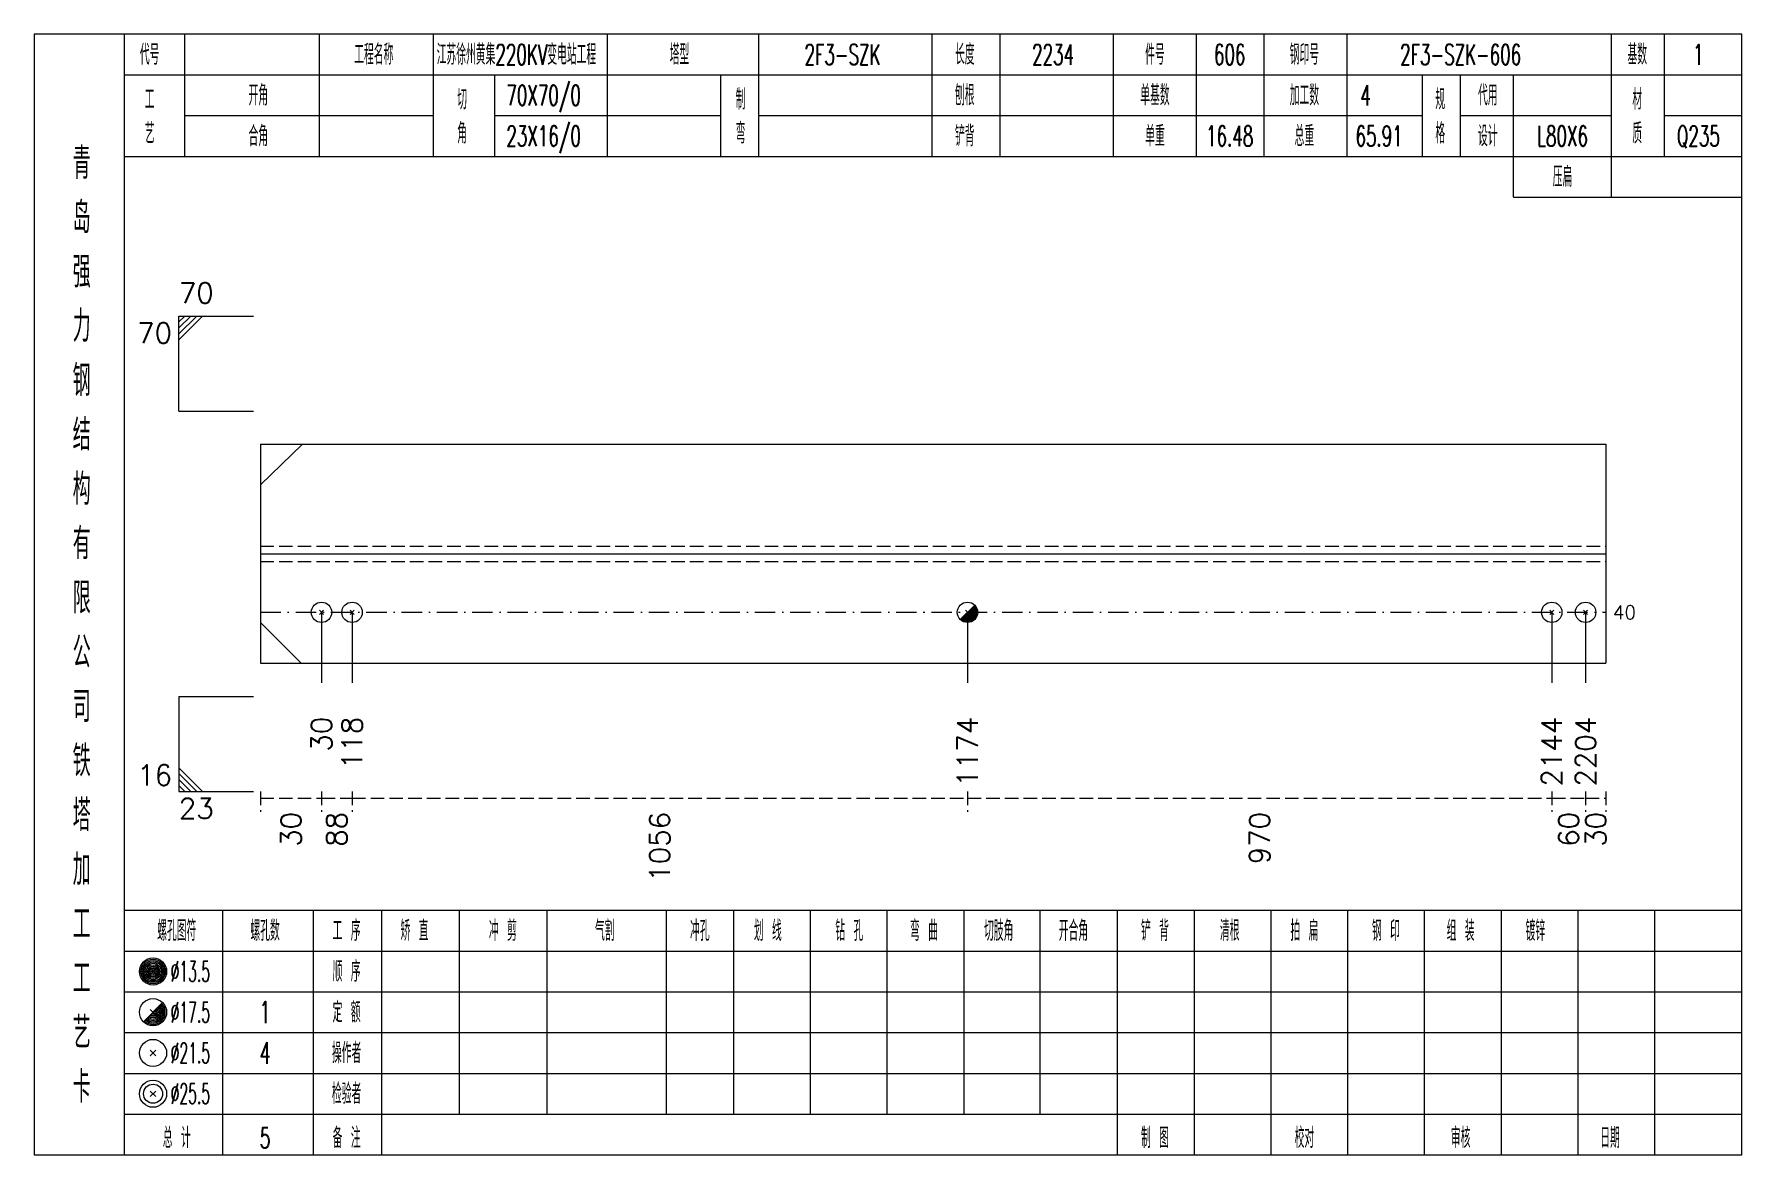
# Model space of a CAD drawing. Extents: x 0 to 4623, y -1159 to 4890.
# Drawn here: x 1868.4 to 2119.8, y 2025 to 2190 of the extents above; entities that cross this region are included whole.
import ezdxf
from ezdxf.enums import TextEntityAlignment as Align

# ---------------------------------------------------------------- set-up
doc = ezdxf.new("R2010")
doc.units = 0
doc.header["$MEASUREMENT"] = 0
doc.linetypes.add('一点画线', pattern=[5.2, 3, -1, 0.2, -1])
doc.linetypes.add('虚线', pattern=[2.75, 2, -0.75])
doc.layers.get('0').update_dxf_attribs({"linetype": 'CONTINUOUS', "lineweight": 25})
for name, color, linetype, lineweight in [('1', 7, 'CONTINUOUS', 25), ('4', 7, 'CONTINUOUS', 25), ('5', 7, 'CONTINUOUS', 25)]:
    doc.layers.add(name, color=color, linetype=linetype, lineweight=lineweight)
doc.styles.get("Standard").update_dxf_attribs({"font": 'simplex.shx', "width": 0.7, "height": 3, "bigfont": 'gbhzfs.shx'})

msp = doc.modelspace()

# ---------------------------------------------------------------- texts
at = {"color": 7, "linetype": 'Continuous', "lineweight": 13}
msp.add_text('70', height=3, dxfattribs=at).set_placement((1889.7, 2149.5), align=Align.BOTTOM_LEFT)
msp.add_text('70', height=3, dxfattribs=at).set_placement((1888.7, 2147.5), align=Align.TOP_RIGHT)
msp.add_text('40', height=2, dxfattribs=at).set_placement((2100.8, 2104.875), align=Align.MIDDLE_LEFT)
msp.add_text('16', height=3, dxfattribs=at).set_placement((1888.7, 2078.5), align=Align.BOTTOM_RIGHT)
msp.add_text('23', height=3, dxfattribs=at).set_placement((1889.7, 2077.5), align=Align.TOP_LEFT)
at = {"color": 8, "linetype": 'Continuous', "lineweight": 9}
for s, p in [('30', (1906.2, 2075.5)), ('88', (1912.95, 2075.5)), ('1056', (1960.502, 2075.5)), ('970', (2048.812, 2075.5)), ('60', (2094.31, 2075.5)), ('30', (2098.3, 2075.5))]:
    msp.add_text(s, height=3, rotation=90, dxfattribs=at).set_placement(p, align=Align.MIDDLE_RIGHT)
at = {"layer": '1', "color": 7, "linetype": 'Continuous', "lineweight": 13}
for s, p in [('1174', (2005.804, 2089.5)), ('2144', (2091.819, 2089.5)), ('2204', (2096.8, 2089.5)), ('30', (1910.7, 2089.5)), ('118', (1915.2, 2089.5))]:
    msp.add_text(s, height=3, rotation=90, dxfattribs=at).set_placement(p, align=Align.MIDDLE_RIGHT)
at = {"layer": '4', "color": 1, "linetype": 'Continuous', "lineweight": 13}
for s, height, width, p in [('代号', 3, 0.6, (1885.4, 2187)), ('工程名称', 3, 0.6, (1918.4, 2187)), ('江苏徐州黄集220KV变电站工程', 3, 0.6, (1939.4, 2187)), ('塔型', 3, 0.6, (1963.4, 2187)), ('2F3-SZK', 3, 0.6, (1987.4, 2187)), ('长度', 3, 0.6, (2005.4, 2187)), ('2234', 3, 0.6, (2018.4, 2187)), ('件号', 3, 0.6, (2033.4, 2187)), ('606', 3, 0.6, (2044.4, 2187)), ('钢印号', 3, 0.6, (2055.4, 2187)), ('2F3-SZK-606', 3, 0.6, (2078.4, 2187)), ('基数', 3, 0.6, (2104.4, 2187)), ('1', 3, 0.6, (2113.4, 2187)), ('开角', 3, 0.6, (1901.4, 2181)), ('70X70/0', 3, 0.6, (1943.4, 2181)), ('制', 3, 0.6, (1972.4, 2180.4)), ('刨根', 3, 0.6, (2005.4, 2181)), ('单基数', 3, 0.6, (2033.4, 2181)), ('加工数', 3, 0.6, (2055.4, 2181)), ('4', 3, 0.6, (2064.4, 2181)), ('规', 3, 0.6, (2075.4, 2180.4)), ('代用', 3, 0.6, (2082.4, 2181)), ('材', 3, 0.6, (2104.4, 2180.4)), ('工', 3, 0.6, (1885.4, 2180.4)), ('切', 3, 0.6, (1931.4, 2180.4)), ('艺', 3, 0.6, (1885.4, 2175.4)), ('角', 3, 0.6, (1931.4, 2175.4)), ('弯', 3, 0.6, (1972.4, 2175.4)), ('格', 3, 0.6, (2075.4, 2175.4)), ('质', 3, 0.6, (2104.4, 2175.4)), ('合角', 3, 0.6, (1901.4, 2175)), ('23X16/0', 3, 0.6, (1943.4, 2175)), ('铲背', 3, 0.6, (2005.4, 2175)), ('单重', 3, 0.6, (2033.4, 2175)), ('16.48', 3, 0.6, (2044.4, 2175)), ('总重', 3, 0.6, (2055.4, 2175)), ('65.91', 3, 0.6, (2066.4, 2175)), ('设计', 3, 0.6, (2082.4, 2175)), ('L80X6', 3, 0.6, (2093.4, 2175)), ('Q235', 3, 0.6, (2113.4, 2175)), ('青', 4.6, 0.8, (1875.4, 2171)), ('压扁', 3, 0.6, (2093.4, 2169)), ('岛', 4.6, 0.8, (1875.4, 2163)), ('强', 4.6, 0.8, (1875.4, 2155)), ('力', 4.6, 0.8, (1875.4, 2147)), ('钢', 4.6, 0.8, (1875.4, 2139)), ('结', 4.6, 0.8, (1875.4, 2131)), ('构', 4.6, 0.8, (1875.4, 2123)), ('有', 4.6, 0.8, (1875.4, 2115)), ('限', 4.6, 0.8, (1875.4, 2107)), ('公', 4.6, 0.8, (1875.4, 2099)), ('司', 4.6, 0.8, (1875.4, 2091)), ('铁', 4.6, 0.8, (1875.4, 2083)), ('塔', 4.6, 0.8, (1875.4, 2075)), ('加', 4.6, 0.8, (1875.4, 2067)), ('工', 4.6, 0.8, (1875.4, 2059)), ('螺孔图符', 3, 0.6, (1889.4, 2058)), ('螺孔数', 3, 0.6, (1902.4, 2058)), ('工 序', 3, 0.6, (1914.4, 2058)), ('矫 直', 3, 0.6, (1924.4, 2058)), ('冲 剪', 3, 0.6, (1937.4, 2058)), ('气割', 3, 0.6, (1952.4, 2058)), ('冲孔', 3, 0.6, (1966.4, 2058)), ('划 线', 3, 0.6, (1976.4, 2058)), ('钻 孔', 3, 0.6, (1988.4, 2058)), ('弯 曲', 3, 0.6, (1999.4, 2058)), ('切肢角', 3, 0.6, (2010.4, 2058)), ('开合角', 3, 0.6, (2021.4, 2058)), ('铲 背', 3, 0.6, (2033.4, 2058)), ('清根', 3, 0.6, (2044.4, 2058)), ('拍 扁', 3, 0.6, (2055.4, 2058)), ('钢 印', 3, 0.6, (2067.4, 2058)), ('组 装', 3, 0.6, (2078.4, 2058)), ('镀锌', 3, 0.6, (2089.4, 2058)), ('工', 4.6, 0.8, (1875.4, 2051)), ('%%C13.5', 3, 0.5, (1891.4, 2052)), ('顺 序', 3, 0.6, (1914.4, 2052)), ('%%C17.5', 3, 0.5, (1891.4, 2046)), ('1', 3.2, 0.6, (1902.4, 2046)), ('定 额', 3, 0.6, (1914.4, 2046)), ('艺', 4.6, 0.8, (1875.4, 2043)), ('%%C21.5', 3, 0.5, (1891.4, 2040)), ('4', 3.2, 0.6, (1902.4, 2040)), ('操作者', 3, 0.6, (1914.4, 2040)), ('卡', 4.6, 0.8, (1875.4, 2035)), ('%%C25.5', 3, 0.5, (1891.4, 2034)), ('检验者', 3, 0.6, (1914.4, 2034)), ('总 计', 3, 0.6, (1889.4, 2027.5)), ('5', 3, 0.6, (1902.4, 2027.5)), ('备 注', 3, 0.6, (1914.4, 2027.5)), ('制 图', 3, 0.6, (2033.4, 2027.5)), ('校对', 3, 0.6, (2055.4, 2027.5)), ('审核', 3, 0.6, (2078.4, 2027.5)), ('日期', 3, 0.6, (2100.4, 2027.5))]:
    msp.add_text(s, height=height, dxfattribs=dict(at, width=width)).set_placement(p, align=Align.MIDDLE_CENTER)

# ---------------------------------------------------------------- blocks, each defined once
blk = doc.blocks.new('孔21.5')
at = {"layer": '5', "color": 7, "linetype": 'Continuous', "lineweight": 13}
for p, q in [((-0.2, -0.2), (0.2, 0.2)), ((-0.2, 0.2), (0.2, -0.2))]:
    blk.add_line(p, q, dxfattribs=at)
blk.add_circle((0, 0), 1, dxfattribs=at)
blk = doc.blocks.new('孔17.5')
at = {"layer": '5', "color": 7, "linetype": 'Continuous', "lineweight": 13}
for p, q in [((-0.707, -0.707), (0.707, 0.707)), ((-0.2, 0.2), (0.2, -0.2))]:
    blk.add_line(p, q, dxfattribs=at)
blk.add_circle((0, 0), 1, dxfattribs=at)
for radius in [0.9, 0.8, 0.7, 0.6, 0.5, 0.4, 0.3, 0.2, 0.1]:
    blk.add_arc((0, 0), radius, 225, 45, dxfattribs=at)

# ---------------------------------------------------------------- linework, layer by layer
at = {"color": 7, "linetype": 'Continuous', "lineweight": 13}
for p, q in [((1889.7, 2148.5), (1900.7, 2148.5)), ((1889.7, 2134.5), (1889.7, 2148.5)), ((1890.575, 2148.5), (1889.7, 2147.625)), ((1891.45, 2148.5), (1889.7, 2146.75)), ((1892.325, 2148.5), (1889.7, 2145.875)), ((1893.2, 2148.5), (1889.7, 2145)), ((1889.7, 2134.5), (1900.7, 2134.5)), ((1901.7, 2123.625), (1907.907, 2129.625)), ((1910.7, 2104.875), (1910.7, 2094.5)), ((1915.2, 2104.875), (1915.2, 2094.5)), ((2005.804, 2104.875), (2005.804, 2094.5)), ((2091.819, 2104.875), (2091.819, 2094.5)), ((2096.8, 2104.875), (2096.8, 2094.5)), ((1901.7, 2103.375), (1907.7, 2097.375)), ((1889.7, 2092.5), (1900.7, 2092.5)), ((1889.7, 2092.5), (1889.7, 2078.5)), ((1893.2, 2078.5), (1889.7, 2082)), ((1892.325, 2078.5), (1889.7, 2081.125)), ((1891.45, 2078.5), (1889.7, 2080.25)), ((1890.575, 2078.5), (1889.7, 2079.375)), ((1889.7, 2078.5), (1900.7, 2078.5))]:
    msp.add_line(p, q, dxfattribs=at)
at = {"color": 7, "linetype": 'Continuous', "lineweight": 18}
for p, q in [((1901.7, 2129.625), (1901.7, 2097.375)), ((1901.7, 2129.625), (2099.8, 2129.625)), ((2099.8, 2129.625), (2099.8, 2097.375)), ((1901.7, 2113.5), (2099.8, 2113.5))]:
    msp.add_line(p, q, dxfattribs=at)
at = {"color": 1, "linetype": '虚线', "lineweight": 18}
for p, q in [((1901.7, 2114.625), (2099.8, 2114.625)), ((1901.7, 2112.375), (2099.8, 2112.375))]:
    msp.add_line(p, q, dxfattribs=at)
at = {"color": 3, "linetype": '一点画线', "lineweight": 13}
msp.add_line((1901.7, 2104.875), (2099.8, 2104.875), dxfattribs=at)
at = {"color": 8, "linetype": '虚线', "lineweight": 9}
for p, q in [((1901.7, 2078.5), (1901.7, 2075.5)), ((1901.7, 2077.5), (1910.7, 2077.5)), ((1910.7, 2078.5), (1910.7, 2075.5)), ((1910.7, 2078.5), (1910.7, 2075.5)), ((1910.7, 2077.5), (1915.2, 2077.5)), ((1915.2, 2078.5), (1915.2, 2075.5)), ((1915.2, 2078.5), (1915.2, 2075.5)), ((1915.2, 2077.5), (2005.804, 2077.5)), ((2005.804, 2078.5), (2005.804, 2075.5)), ((2005.804, 2078.5), (2005.804, 2075.5)), ((2005.804, 2077.5), (2091.819, 2077.5)), ((2091.819, 2078.5), (2091.819, 2075.5)), ((2091.819, 2078.5), (2091.819, 2075.5)), ((2091.819, 2077.5), (2096.8, 2077.5)), ((2096.8, 2078.5), (2096.8, 2075.5)), ((2096.8, 2078.5), (2096.8, 2075.5)), ((2096.8, 2077.5), (2099.8, 2077.5)), ((2099.8, 2078.5), (2099.8, 2075.5))]:
    msp.add_line(p, q, dxfattribs=at)
at = {"layer": '1', "color": 7, "linetype": 'Continuous', "lineweight": 18}
msp.add_line((1901.7, 2097.375), (2099.8, 2097.375), dxfattribs=at)
at = {"layer": '4', "color": 1, "linetype": 'Continuous', "lineweight": 18}
for p, q in [((1881.7, 2025), (1881.7, 2190)), ((1890.6, 2172), (1890.6, 2190)), ((1910.4, 2172), (1910.4, 2190)), ((1927.2, 2172), (1927.2, 2190)), ((1952.8, 2172), (1952.8, 2190)), ((1975.1, 2172), (1975.1, 2190)), ((2000.6, 2172), (2000.6, 2190)), ((2010.6, 2172), (2010.6, 2190)), ((2027.3, 2172), (2027.3, 2190)), ((2039.5, 2172), (2039.5, 2190)), ((2049.5, 2172), (2049.5, 2190)), ((2061.7, 2172), (2061.7, 2190)), ((2100.6, 2166), (2100.6, 2190)), ((2108.4, 2172), (2108.4, 2190)), ((1881.7, 2184), (2119.8, 2184)), ((1936.2, 2172), (1936.2, 2184)), ((1969.5, 2172), (1969.5, 2184)), ((2072.8, 2172), (2072.8, 2184)), ((2078.4, 2172), (2078.4, 2184)), ((2086.2, 2166), (2086.2, 2184)), ((1890.6, 2178), (1927.2, 2178)), ((1936.2, 2178), (1969.5, 2178)), ((1975.1, 2178), (2072.8, 2178)), ((2078.4, 2178), (2100.6, 2178)), ((2108.4, 2178), (2119.8, 2178)), ((1881.7, 2172), (2119.8, 2172)), ((2086.2, 2166), (2119.8, 2166)), ((1881.7, 2061), (2119.8, 2061)), ((1896.2, 2025), (1896.2, 2061)), ((1909.5, 2025), (1909.5, 2061)), ((1919.6, 2025), (1919.6, 2061)), ((1931, 2031), (1931, 2061)), ((1943.9, 2031), (1943.9, 2061)), ((1961.5, 2031), (1961.5, 2061)), ((1971.4, 2031), (1971.4, 2061)), ((1982.7, 2031), (1982.7, 2061)), ((1994, 2031), (1994, 2061)), ((2005.3, 2031), (2005.3, 2061)), ((2016.5, 2031), (2016.5, 2061)), ((2027.9, 2031), (2027.9, 2061)), ((2039.2, 2031), (2039.2, 2061)), ((2050.5, 2031), (2050.5, 2061)), ((2061.8, 2031), (2061.8, 2061)), ((2073.1, 2031), (2073.1, 2061)), ((2084.4, 2031), (2084.4, 2061)), ((2095.7, 2031), (2095.7, 2061)), ((2107, 2031), (2107, 2061)), ((1881.7, 2055), (2119.8, 2055)), ((1881.7, 2049), (2119.8, 2049)), ((1881.7, 2043), (2119.8, 2043)), ((1881.7, 2037), (2119.8, 2037)), ((1881.7, 2031), (2119.8, 2031)), ((2027.9, 2025), (2027.9, 2031)), ((2039.2, 2025), (2039.2, 2031)), ((2050.5, 2025), (2050.5, 2031)), ((2061.8, 2025), (2061.8, 2031)), ((2073.1, 2025), (2073.1, 2031)), ((2084.4, 2025), (2084.4, 2031)), ((2095.7, 2025), (2095.7, 2031)), ((2107, 2025), (2107, 2031))]:
    msp.add_line(p, q, dxfattribs=at)
at = {"layer": '4', "color": 7, "linetype": 'Continuous', "lineweight": 13}
for p, q in [((1885.7, 2051.8), (1886.1, 2052.2)), ((1886.1, 2051.8), (1885.7, 2052.2)), ((1884.486, 2044.586), (1887.314, 2047.414)), ((1885.5, 2046.4), (1886.3, 2045.6)), ((1885.5, 2039.6), (1886.3, 2040.4)), ((1885.5, 2040.4), (1886.3, 2039.6)), ((1885.5, 2033.6), (1886.3, 2034.4)), ((1885.5, 2034.4), (1886.3, 2033.6))]:
    msp.add_line(p, q, dxfattribs=at)
at = {"layer": '4', "color": 1, "linetype": 'Continuous', "lineweight": 18}
msp.add_lwpolyline([(1868.4, 2190), (1868.4, 2025), (2119.8, 2025), (2119.8, 2190)], close=True, dxfattribs=at)
at = {"layer": '4', "color": 7, "linetype": 'Continuous', "lineweight": 13}
for centre, radius in [((1885.9, 2052), 2), ((1885.9, 2052), 1.8), ((1885.9, 2052), 1.6), ((1885.9, 2052), 1.4), ((1885.9, 2052), 1.2), ((1885.9, 2052), 1), ((1885.9, 2052), 0.8), ((1885.9, 2052), 0.6), ((1885.9, 2052), 0.4), ((1885.9, 2052), 0.2), ((1885.9, 2046), 2), ((1885.9, 2040), 2), ((1885.9, 2034), 2), ((1885.9, 2034), 1.4)]:
    msp.add_circle(centre, radius, dxfattribs=at)
for radius in [1.8, 1.6, 1.4, 1.2, 1, 0.8, 0.6, 0.4, 0.2]:
    msp.add_arc((1885.9, 2046), radius, 225, 45, dxfattribs=at)

# ---------------------------------------------------------------- block references
at = {"layer": '1', "color": 7, "linetype": 'Continuous', "lineweight": 13, "xscale": 1.5, "yscale": 1.5, "zscale": 1.5}
for name, p in [('孔21.5', (1910.7, 2104.875)), ('孔21.5', (1915.2, 2104.875)), ('孔17.5', (2005.804, 2104.875)), ('孔21.5', (2091.819, 2104.875)), ('孔21.5', (2096.8, 2104.875))]:
    msp.add_blockref(name, p, dxfattribs=at)

msp.set_redraw_order([(e.dxf.handle, doc.entitydb.next_handle()) for e in msp.query("TEXT MTEXT ATTDEF DIMENSION ARC_DIMENSION")])  # texts and dimensions are drawn at this point

doc.saveas('drawing.dxf')
